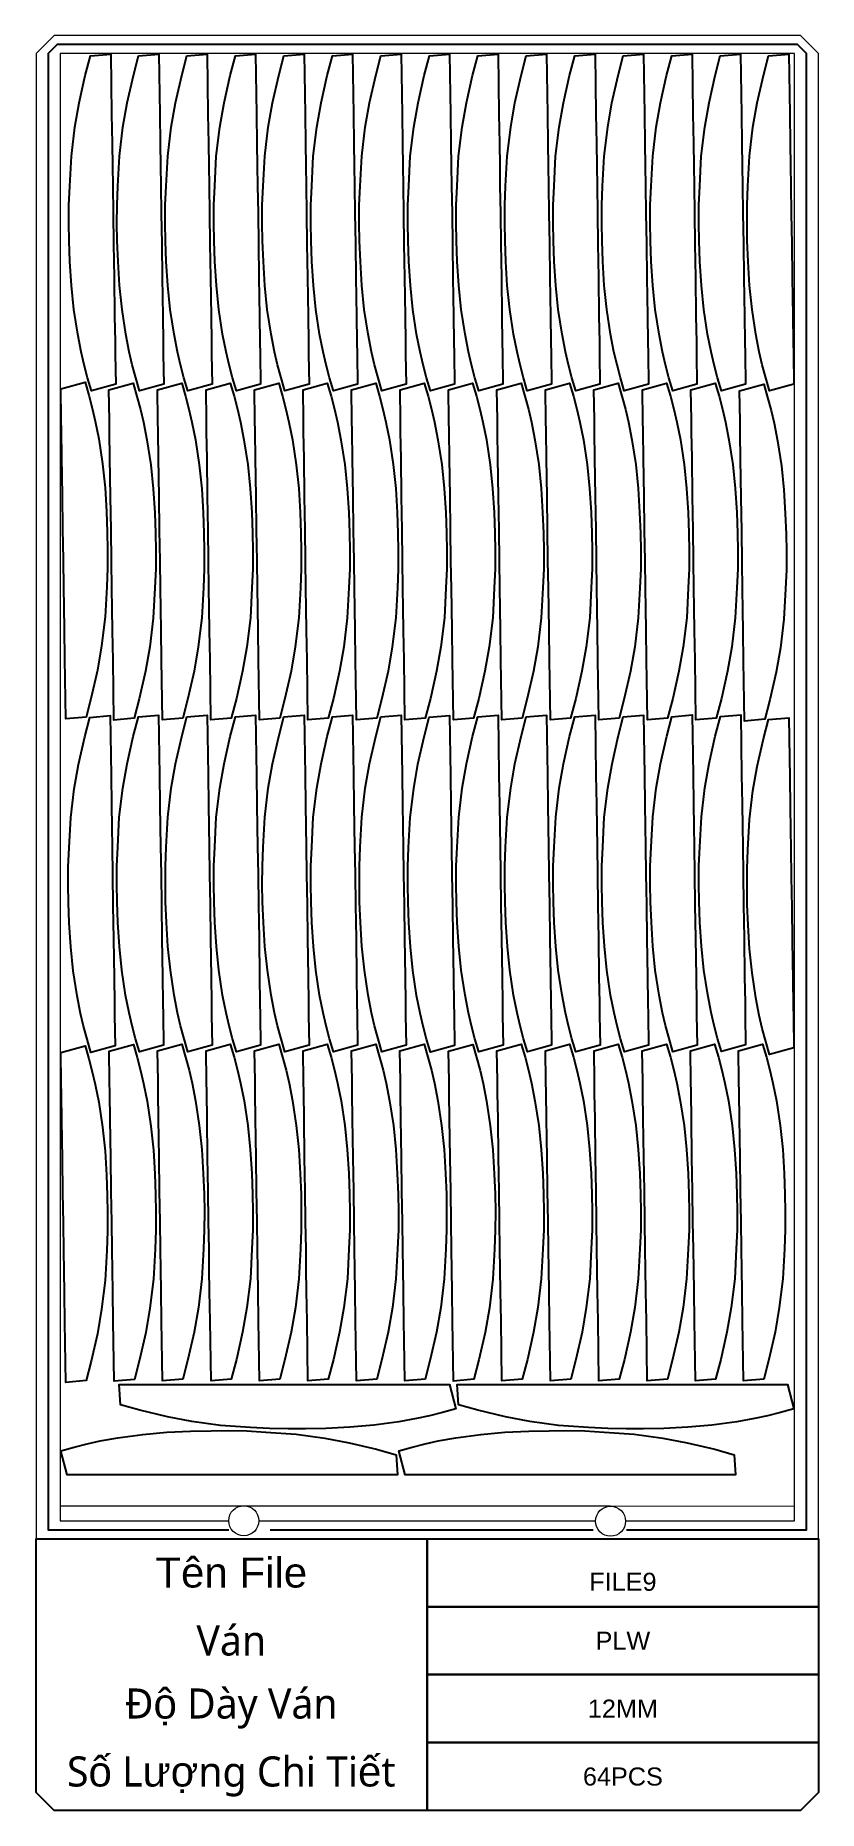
# Model space of a CAD drawing. Header units: millimetres. Extents: x -10628 to 24720, y -21829 to 4032.
# Drawn here: x 19219 to 20520, y -11150 to -8198 of the extents above; entities that cross this region are included whole.
import ezdxf
from ezdxf.enums import TextEntityAlignment as Align
from ezdxf.lldxf.tags import DXFTag

# ---------------------------------------------------------------- set-up
doc = ezdxf.new("R2010")
doc.units = ezdxf.units.MM
doc.layers.add('layer chu', color=7, linetype='Continuous', lineweight=9)
doc.layers.add('layer khung van cnc', color=7, linetype='Continuous', lineweight=25, true_color=0xfbf59b)
doc.layers.add('layer mau', color=7, linetype='Continuous')
doc.styles.add('Text Dim', font='arial.ttf')
tags = doc.linetypes.add('DATTRANHVAKEPVAN', pattern='A,32.156035,-1.521322,["DAT TRÁNH VA CHẠM KẸP VÁN",Text Dim,S=2.23494,R=0,X=0,Y=-0.877209],-47.8264', length=81.503757).pattern_tags.tags
tags[6] = DXFTag(74, 10)
tags = doc.linetypes.add('KVVIENMAY', pattern='A,46.311228,-10.280676,["KV VIỀN MÁY",Text Dim,S=10.028098,R=0,X=0,Y=-4.346144],-100.988212', length=157.580116).pattern_tags.tags
tags[6] = DXFTag(74, 10)

# ---------------------------------------------------------------- blocks, each defined once
blk = doc.blocks.new('khung van cnc')
at = {"color": 2, "linetype": 'DATTRANHVAKEPVAN', "lineweight": 5}
for p, q in [((-1453, -44.4), (-1148, -44.4)), ((-1148, -44.4), (-538.7, -44.4)), ((-539.1, -45.3), (-233, -44.4))]:
    blk.add_line(p, q, dxfattribs=at)
at = {"color": 250, "lineweight": 5}
blk.add_line((-1494.1, -99.4), (-193, -99.4), dxfattribs=at)
at = {"lineweight": 5}
blk.add_lwpolyline([(-193, -99.4), (-193, 2370.6), (-223, 2400.6), (-1463, 2400.6), (-1493, 2370.6), (-1493, -99.4)], close=True, dxfattribs=at)
at = {"color": 1, "linetype": 'KVVIENMAY'}
for points in [[(-511.9, -84.4), (-213, -84.4), (-213, 2370.6), (-228, 2385.6), (-1458, 2385.6), (-1473, 2370.6), (-1473, -84.4), (-1172.8, -84.4)], [(-1104, -84.4), (-567.2, -84.4)]]:
    blk.add_lwpolyline(points, dxfattribs=at)
at = {"lineweight": 5}
for points in [[(-513.5, -69.4), (-233, -69.4), (-233, 2370.6), (-1453, 2370.6), (-1453, -69.4), (-1173, -69.4)], [(-1123, -69.4), (-563.5, -69.4)]]:
    blk.add_lwpolyline(points, dxfattribs=at)
blk.add_lwpolyline([(-843, -551.3), (-1463, -551.3), (-1493, -521.3), (-1493, -99.4), (-843, -99.4)], close=True)
for centre in [(-1148, -69.4), (-538.5, -70.2)]:
    blk.add_circle(centre, 25, dxfattribs=at)
at = {"layer": 'layer mau'}
for points in [[(-843, -99.4), (-193, -99.4), (-193, -212.4), (-843, -212.4)], [(-843, -212.4), (-193, -212.4), (-193, -325.3), (-843, -325.3)], [(-843, -325.3), (-193, -325.3), (-193, -438.3), (-843, -438.3)], [(-843, -438.3), (-193, -438.3), (-193, -521.2), (-223, -551.2), (-843, -551.2)]]:
    blk.add_lwpolyline(points, close=True, dxfattribs=at)
at = {"color": 254, "lineweight": 5, "char_height": 50, "width": 647.53, "attachment_point": 5}
for s, insert in [('{\\fArial|b0|i0|c163|p34;Tên File}', (-1168.8, -155.9)), ('{\\fYu Gothic UI Semilight|b0|i0|c128|p34;Ván}', (-1168.8, -268.9)), ('{\\fYu Gothic UI Semilight|b0|i0|c128|p34;Đ\\fArial|b0|i0|c163|p34;ộ\\fYu Gothic UI Semilight|b0|i0|c128|p34; Dày Ván}', (-1168.8, -381.8)), ('{\\fYu Gothic UI Semilight|b0|i0|c128|p34;S\\fArial|b0|i0|c163|p34;ố\\fYu Gothic UI Semilight|b0|i0|c128|p34; L\\fArial|b0|i0|c163|p34;ượ\\fYu Gothic UI Semilight|b0|i0|c128|p34;ng Chi Ti\\fArial|b0|i0|c163|p34;ế\\fYu Gothic UI Semilight|b0|i0|c128|p34;t}', (-1168.8, -494.8))]:
    blk.add_mtext(s, dxfattribs=dict(at, insert=insert))
at = {"layer": 'layer mau'}
for tag, p in [('ÁGF', (-518, -155.9)), ('TENFILE', (-518, -268.9)), ('TENFILE', (-518, -381.8)), ('TENFILE', (-518, -494.8))]:
    blk.add_attdef(tag, text='', height=30, dxfattribs=at).set_placement(p, align=Align.MIDDLE_CENTER)

msp = doc.modelspace()

# ---------------------------------------------------------------- linework, layer by layer
for points in [[(19345.461, -8328.672), (19346.193, -8377.587), (19346.747, -8414.568), (19347.244, -8447.782), (19347.927, -8493.402), (19348.697, -8544.849), (19349.533, -8600.676), (19350.489, -8664.501), (19351.129, -8707.254), (19351.438, -8727.922), (19352.187, -8777.973), (19312.019, -8789.097), (19305.592, -8767.28), (19299.898, -8745.679), (19294.892, -8724.25), (19289.108, -8694.894), (19282.8, -8653.433), (19278.759, -8613.57), (19276.212, -8573.888), (19274.965, -8539.7), (19274.463, -8510.875), (19274.488, -8480.351), (19275.983, -8448.723), (19278.545, -8398.573), (19284.377, -8350.732), (19291.486, -8310.122), (19301.739, -8264.419), (19310.284, -8232.052), (19343.97, -8229.038)], [(19425.388, -8328.672), (19426.12, -8377.587), (19426.674, -8414.568), (19427.171, -8447.782), (19427.854, -8493.402), (19428.624, -8544.849), (19429.46, -8600.676), (19430.415, -8664.501), (19431.055, -8707.254), (19431.364, -8727.922), (19432.114, -8777.973), (19391.945, -8789.097), (19385.518, -8767.28), (19379.824, -8745.679), (19374.818, -8724.25), (19369.034, -8694.894), (19362.726, -8653.433), (19358.686, -8613.57), (19356.139, -8573.888), (19354.891, -8539.7), (19354.39, -8510.875), (19354.415, -8480.351), (19355.91, -8448.723), (19358.471, -8398.573), (19364.303, -8350.732), (19371.412, -8310.122), (19381.665, -8264.419), (19390.211, -8232.052), (19423.896, -8229.038)], [(19505.587, -8328.672), (19506.32, -8377.587), (19506.873, -8414.568), (19507.371, -8447.782), (19508.053, -8493.402), (19508.824, -8544.849), (19509.659, -8600.676), (19510.615, -8664.501), (19511.255, -8707.254), (19511.564, -8727.922), (19512.313, -8777.973), (19472.145, -8789.097), (19465.718, -8767.28), (19460.024, -8745.679), (19455.018, -8724.25), (19449.234, -8694.894), (19442.926, -8653.433), (19438.885, -8613.57), (19436.338, -8573.888), (19435.091, -8539.7), (19434.589, -8510.875), (19434.615, -8480.351), (19436.109, -8448.723), (19438.671, -8398.573), (19444.503, -8350.732), (19451.612, -8310.122), (19461.865, -8264.419), (19470.41, -8232.052), (19504.096, -8229.038)], [(19586.242, -8328.672), (19586.974, -8377.587), (19587.528, -8414.568), (19588.025, -8447.782), (19588.708, -8493.402), (19589.478, -8544.849), (19590.314, -8600.676), (19591.269, -8664.501), (19591.909, -8707.254), (19592.219, -8727.922), (19592.968, -8777.973), (19552.799, -8789.097), (19546.372, -8767.28), (19540.678, -8745.679), (19535.673, -8724.25), (19529.888, -8694.894), (19523.58, -8653.433), (19519.54, -8613.57), (19516.993, -8573.888), (19515.746, -8539.7), (19515.244, -8510.875), (19515.269, -8480.351), (19516.764, -8448.723), (19519.325, -8398.573), (19525.157, -8350.732), (19532.267, -8310.122), (19542.519, -8264.419), (19551.065, -8232.052), (19584.75, -8229.038)], [(19666.825, -8328.672), (19667.557, -8377.587), (19668.111, -8414.568), (19668.608, -8447.782), (19669.291, -8493.402), (19670.061, -8544.849), (19670.897, -8600.676), (19671.853, -8664.501), (19672.493, -8707.254), (19672.802, -8727.922), (19673.551, -8777.973), (19633.383, -8789.097), (19626.955, -8767.28), (19621.261, -8745.679), (19616.256, -8724.25), (19610.471, -8694.894), (19604.164, -8653.433), (19600.123, -8613.57), (19597.576, -8573.888), (19596.329, -8539.7), (19595.827, -8510.875), (19595.852, -8480.351), (19597.347, -8448.723), (19599.909, -8398.573), (19605.74, -8350.732), (19612.85, -8310.122), (19623.103, -8264.419), (19631.648, -8232.052), (19665.334, -8229.038)], [(19747.419, -8328.672), (19748.152, -8377.587), (19748.705, -8414.568), (19749.202, -8447.782), (19749.885, -8493.402), (19750.656, -8544.849), (19751.491, -8600.676), (19752.447, -8664.501), (19753.087, -8707.254), (19753.396, -8727.922), (19754.145, -8777.973), (19713.977, -8789.097), (19707.55, -8767.28), (19701.856, -8745.679), (19696.85, -8724.25), (19691.066, -8694.894), (19684.758, -8653.433), (19680.717, -8613.57), (19678.17, -8573.888), (19676.923, -8539.7), (19676.421, -8510.875), (19676.447, -8480.351), (19677.941, -8448.723), (19680.503, -8398.573), (19686.335, -8350.732), (19693.444, -8310.122), (19703.697, -8264.419), (19712.242, -8232.052), (19745.928, -8229.038)], [(19828.007, -8328.672), (19828.739, -8377.587), (19829.293, -8414.568), (19829.79, -8447.782), (19830.473, -8493.402), (19831.243, -8544.849), (19832.079, -8600.676), (19833.034, -8664.501), (19833.674, -8707.254), (19833.984, -8727.922), (19834.733, -8777.973), (19794.564, -8789.097), (19788.137, -8767.28), (19782.443, -8745.679), (19777.437, -8724.25), (19771.653, -8694.894), (19765.345, -8653.433), (19761.305, -8613.57), (19758.758, -8573.888), (19757.511, -8539.7), (19757.009, -8510.875), (19757.034, -8480.351), (19758.529, -8448.723), (19761.09, -8398.573), (19766.922, -8350.732), (19774.031, -8310.122), (19784.284, -8264.419), (19792.83, -8232.052), (19826.515, -8229.038)], [(19908.623, -8328.672), (19909.356, -8377.587), (19909.909, -8414.568), (19910.406, -8447.782), (19911.089, -8493.402), (19911.859, -8544.849), (19912.695, -8600.676), (19913.651, -8664.501), (19914.291, -8707.254), (19914.6, -8727.922), (19915.349, -8777.973), (19875.181, -8789.097), (19868.754, -8767.28), (19863.06, -8745.679), (19858.054, -8724.25), (19852.27, -8694.894), (19845.962, -8653.433), (19841.921, -8613.57), (19839.374, -8573.888), (19838.127, -8539.7), (19837.625, -8510.875), (19837.651, -8480.351), (19839.145, -8448.723), (19841.707, -8398.573), (19847.539, -8350.732), (19854.648, -8310.122), (19864.901, -8264.419), (19873.446, -8232.052), (19907.132, -8229.038)], [(19989.05, -8328.672), (19989.782, -8377.587), (19990.335, -8414.568), (19990.833, -8447.782), (19991.516, -8493.402), (19992.286, -8544.849), (19993.121, -8600.676), (19994.077, -8664.501), (19994.717, -8707.254), (19995.026, -8727.922), (19995.776, -8777.973), (19955.607, -8789.097), (19949.18, -8767.28), (19943.486, -8745.679), (19938.48, -8724.25), (19932.696, -8694.894), (19926.388, -8653.433), (19922.347, -8613.57), (19919.8, -8573.888), (19918.553, -8539.7), (19918.051, -8510.875), (19918.077, -8480.351), (19919.571, -8448.723), (19922.133, -8398.573), (19927.965, -8350.732), (19935.074, -8310.122), (19945.327, -8264.419), (19953.873, -8232.052), (19987.558, -8229.038)], [(20069.669, -8328.672), (20070.402, -8377.587), (20070.955, -8414.568), (20071.453, -8447.782), (20072.135, -8493.402), (20072.906, -8544.849), (20073.741, -8600.676), (20074.697, -8664.501), (20075.337, -8707.254), (20075.646, -8727.922), (20076.396, -8777.973), (20036.227, -8789.097), (20029.8, -8767.28), (20024.106, -8745.679), (20019.1, -8724.25), (20013.316, -8694.894), (20007.008, -8653.433), (20002.967, -8613.57), (20000.42, -8573.888), (19999.173, -8539.7), (19998.671, -8510.875), (19998.697, -8480.351), (20000.191, -8448.723), (20002.753, -8398.573), (20008.585, -8350.732), (20015.694, -8310.122), (20025.947, -8264.419), (20034.492, -8232.052), (20068.178, -8229.038)], [(20150.259, -8328.672), (20150.992, -8377.587), (20151.545, -8414.568), (20152.042, -8447.782), (20152.725, -8493.402), (20153.496, -8544.849), (20154.331, -8600.676), (20155.287, -8664.501), (20155.927, -8707.254), (20156.236, -8727.922), (20156.985, -8777.973), (20116.817, -8789.097), (20110.39, -8767.28), (20104.696, -8745.679), (20099.69, -8724.25), (20093.906, -8694.894), (20087.598, -8653.433), (20083.557, -8613.57), (20081.01, -8573.888), (20079.763, -8539.7), (20079.261, -8510.875), (20079.287, -8480.351), (20080.781, -8448.723), (20083.343, -8398.573), (20089.175, -8350.732), (20096.284, -8310.122), (20106.537, -8264.419), (20115.082, -8232.052), (20148.768, -8229.038)], [(20230.849, -8328.672), (20231.581, -8377.587), (20232.135, -8414.568), (20232.632, -8447.782), (20233.315, -8493.402), (20234.085, -8544.849), (20234.921, -8600.676), (20235.876, -8664.501), (20236.516, -8707.254), (20236.825, -8727.922), (20237.575, -8777.973), (20197.406, -8789.097), (20190.979, -8767.28), (20185.285, -8745.679), (20180.279, -8724.25), (20174.495, -8694.894), (20168.187, -8653.433), (20164.146, -8613.57), (20161.6, -8573.888), (20160.352, -8539.7), (20159.85, -8510.875), (20159.876, -8480.351), (20161.371, -8448.723), (20163.932, -8398.573), (20169.764, -8350.732), (20176.873, -8310.122), (20187.126, -8264.419), (20195.672, -8232.052), (20229.357, -8229.038)], [(20311.468, -8328.672), (20312.2, -8377.587), (20312.753, -8414.568), (20313.251, -8447.782), (20313.934, -8493.402), (20314.704, -8544.849), (20315.539, -8600.676), (20316.495, -8664.501), (20317.135, -8707.254), (20317.444, -8727.922), (20318.194, -8777.973), (20278.025, -8789.097), (20271.598, -8767.28), (20265.904, -8745.679), (20260.898, -8724.25), (20255.114, -8694.894), (20248.806, -8653.433), (20244.765, -8613.57), (20242.219, -8573.888), (20240.971, -8539.7), (20240.469, -8510.875), (20240.495, -8480.351), (20241.989, -8448.723), (20244.551, -8398.573), (20250.383, -8350.732), (20257.492, -8310.122), (20267.745, -8264.419), (20276.291, -8232.052), (20309.976, -8229.038)], [(20392.143, -8328.672), (20392.875, -8377.587), (20393.429, -8414.568), (20393.926, -8447.782), (20394.609, -8493.402), (20395.379, -8544.849), (20396.215, -8600.676), (20397.17, -8664.501), (20397.81, -8707.254), (20398.12, -8727.922), (20398.869, -8777.973), (20358.7, -8789.097), (20352.273, -8767.28), (20346.579, -8745.679), (20341.574, -8724.25), (20335.789, -8694.894), (20329.481, -8653.433), (20325.441, -8613.57), (20322.894, -8573.888), (20321.647, -8539.7), (20321.145, -8510.875), (20321.17, -8480.351), (20322.665, -8448.723), (20325.226, -8398.573), (20331.058, -8350.732), (20338.168, -8310.122), (20348.42, -8264.419), (20356.966, -8232.052), (20390.651, -8229.038)], [(20472.333, -8328.672), (20473.065, -8377.587), (20473.619, -8414.568), (20474.116, -8447.782), (20474.799, -8493.402), (20475.569, -8544.849), (20476.405, -8600.676), (20477.36, -8664.501), (20478, -8707.254), (20478.31, -8727.922), (20479.059, -8777.973), (20438.89, -8789.097), (20432.463, -8767.28), (20426.769, -8745.679), (20421.763, -8724.25), (20415.979, -8694.894), (20409.671, -8653.433), (20405.631, -8613.57), (20403.084, -8573.888), (20401.837, -8539.7), (20401.335, -8510.875), (20401.36, -8480.351), (20402.855, -8448.723), (20405.416, -8398.573), (20411.248, -8350.732), (20418.357, -8310.122), (20428.61, -8264.419), (20437.156, -8232.052), (20470.841, -8229.038)], [(19267.8, -9234.882), (19267.067, -9185.967), (19266.514, -9148.985), (19266.017, -9115.772), (19265.334, -9070.152), (19264.563, -9018.705), (19263.728, -8962.878), (19262.772, -8899.052), (19262.132, -8856.3), (19261.823, -8835.631), (19261.074, -8785.58), (19301.242, -8774.456), (19307.669, -8796.273), (19313.363, -8817.875), (19318.369, -8839.304), (19324.153, -8868.66), (19330.461, -8910.12), (19334.502, -8949.983), (19337.049, -8989.665), (19338.296, -9023.853), (19338.798, -9052.679), (19338.772, -9083.202), (19337.278, -9114.831), (19334.716, -9164.981), (19328.884, -9212.821), (19321.775, -9253.431), (19311.522, -9299.135), (19302.977, -9331.502), (19269.291, -9334.515)], [(19347.755, -9236.798), (19347.023, -9187.883), (19346.469, -9150.902), (19345.972, -9117.689), (19345.289, -9072.069), (19344.519, -9020.622), (19343.683, -8964.795), (19342.727, -8900.969), (19342.087, -8858.216), (19341.778, -8837.548), (19341.029, -8787.497), (19381.197, -8776.373), (19387.624, -8798.19), (19393.318, -8819.792), (19398.324, -8841.22), (19404.108, -8870.577), (19410.416, -8912.037), (19414.457, -8951.9), (19417.004, -8991.582), (19418.251, -9025.77), (19418.753, -9054.595), (19418.728, -9085.119), (19417.233, -9116.747), (19414.671, -9166.897), (19408.84, -9214.738), (19401.73, -9255.348), (19391.477, -9301.052), (19382.932, -9333.418), (19349.246, -9336.432)], [(19428.43, -9236.591), (19427.697, -9187.676), (19427.144, -9150.695), (19426.646, -9117.481), (19425.964, -9071.861), (19425.193, -9020.414), (19424.358, -8964.587), (19423.402, -8900.762), (19422.762, -8858.009), (19422.453, -8837.341), (19421.703, -8787.29), (19461.872, -8776.166), (19468.299, -8797.983), (19473.993, -8819.584), (19478.999, -8841.013), (19484.783, -8870.369), (19491.091, -8911.83), (19495.132, -8951.693), (19497.679, -8991.375), (19498.926, -9025.563), (19499.428, -9054.388), (19499.402, -9084.912), (19497.908, -9116.54), (19495.346, -9166.69), (19489.514, -9214.531), (19482.405, -9255.141), (19472.152, -9300.844), (19463.607, -9333.211), (19429.921, -9336.225)], [(19509.05, -9236.475), (19508.317, -9187.56), (19507.764, -9150.578), (19507.267, -9117.365), (19506.584, -9071.745), (19505.814, -9020.298), (19504.978, -8964.471), (19504.022, -8900.646), (19503.382, -8857.893), (19503.073, -8837.224), (19502.324, -8787.173), (19542.492, -8776.05), (19548.919, -8797.866), (19554.613, -8819.468), (19559.619, -8840.897), (19565.403, -8870.253), (19571.711, -8911.714), (19575.752, -8951.577), (19578.299, -8991.259), (19579.546, -9025.446), (19580.048, -9054.272), (19580.023, -9084.795), (19578.528, -9116.424), (19575.966, -9166.574), (19570.134, -9214.415), (19563.025, -9255.025), (19552.772, -9300.728), (19544.227, -9333.095), (19510.541, -9336.108)], [(19589.638, -9236.493), (19588.906, -9187.578), (19588.352, -9150.596), (19587.855, -9117.383), (19587.172, -9071.763), (19586.402, -9020.316), (19585.566, -8964.489), (19584.611, -8900.664), (19583.971, -8857.911), (19583.662, -8837.242), (19582.912, -8787.191), (19623.081, -8776.068), (19629.508, -8797.885), (19635.202, -8819.486), (19640.208, -8840.915), (19645.992, -8870.271), (19652.3, -8911.732), (19656.34, -8951.595), (19658.887, -8991.277), (19660.135, -9025.464), (19660.636, -9054.29), (19660.611, -9084.813), (19659.116, -9116.442), (19656.555, -9166.592), (19650.723, -9214.433), (19643.614, -9255.043), (19633.361, -9300.746), (19624.815, -9333.113), (19591.13, -9336.127)], [(19670.232, -9236.49), (19669.499, -9187.575), (19668.946, -9150.594), (19668.449, -9117.38), (19667.766, -9071.76), (19666.996, -9020.313), (19666.16, -8964.486), (19665.204, -8900.661), (19664.564, -8857.908), (19664.255, -8837.24), (19663.506, -8787.189), (19703.674, -8776.065), (19710.101, -8797.882), (19715.795, -8819.483), (19720.801, -8840.912), (19726.585, -8870.268), (19732.893, -8911.729), (19736.934, -8951.592), (19739.481, -8991.274), (19740.728, -9025.462), (19741.23, -9054.287), (19741.205, -9084.811), (19739.71, -9116.439), (19737.148, -9166.589), (19731.316, -9214.43), (19724.207, -9255.04), (19713.954, -9300.743), (19705.409, -9333.11), (19671.723, -9336.124)], [(19750.82, -9236.492), (19750.087, -9187.577), (19749.534, -9150.595), (19749.037, -9117.382), (19748.354, -9071.762), (19747.584, -9020.315), (19746.748, -8964.488), (19745.792, -8900.663), (19745.152, -8857.91), (19744.843, -8837.241), (19744.094, -8787.19), (19784.262, -8776.067), (19790.689, -8797.884), (19796.383, -8819.485), (19801.389, -8840.914), (19807.173, -8870.27), (19813.481, -8911.731), (19817.522, -8951.594), (19820.069, -8991.276), (19821.316, -9025.463), (19821.818, -9054.289), (19821.792, -9084.812), (19820.298, -9116.441), (19817.736, -9166.591), (19811.904, -9214.432), (19804.795, -9255.042), (19794.542, -9300.745), (19785.997, -9333.112), (19752.311, -9336.126)], [(19831.434, -9236.484), (19830.702, -9187.57), (19830.148, -9150.588), (19829.651, -9117.375), (19828.968, -9071.755), (19828.198, -9020.308), (19827.362, -8964.481), (19826.407, -8900.655), (19825.767, -8857.902), (19825.457, -8837.234), (19824.708, -8787.183), (19864.877, -8776.059), (19871.304, -8797.876), (19876.998, -8819.478), (19882.003, -8840.907), (19887.788, -8870.263), (19894.095, -8911.723), (19898.136, -8951.586), (19900.683, -8991.268), (19901.93, -9025.456), (19902.432, -9054.282), (19902.407, -9084.805), (19900.912, -9116.433), (19898.351, -9166.584), (19892.519, -9214.424), (19885.409, -9255.034), (19875.157, -9300.738), (19866.611, -9333.105), (19832.926, -9336.118)], [(19911.875, -9236.533), (19911.142, -9187.618), (19910.589, -9150.637), (19910.091, -9117.423), (19909.409, -9071.803), (19908.638, -9020.356), (19907.803, -8964.529), (19906.847, -8900.704), (19906.207, -8857.951), (19905.898, -8837.283), (19905.148, -8787.232), (19945.317, -8776.108), (19951.744, -8797.925), (19957.438, -8819.526), (19962.444, -8840.955), (19968.228, -8870.311), (19974.536, -8911.772), (19978.577, -8951.635), (19981.124, -8991.317), (19982.371, -9025.505), (19982.873, -9054.33), (19982.847, -9084.854), (19981.353, -9116.482), (19978.791, -9166.632), (19972.959, -9214.473), (19965.85, -9255.083), (19955.597, -9300.786), (19947.052, -9333.153), (19913.366, -9336.167)], [(19992.48, -9236.484), (19991.748, -9187.569), (19991.194, -9150.587), (19990.697, -9117.374), (19990.014, -9071.754), (19989.244, -9020.307), (19988.408, -8964.48), (19987.452, -8900.654), (19986.812, -8857.902), (19986.503, -8837.233), (19985.754, -8787.182), (20025.922, -8776.058), (20032.349, -8797.875), (20038.044, -8819.477), (20043.049, -8840.906), (20048.834, -8870.262), (20055.141, -8911.722), (20059.182, -8951.585), (20061.729, -8991.268), (20062.976, -9025.455), (20063.478, -9054.281), (20063.453, -9084.804), (20061.958, -9116.433), (20059.396, -9166.583), (20053.565, -9214.423), (20046.455, -9255.033), (20036.202, -9300.737), (20027.657, -9333.104), (19993.971, -9336.117)], [(20073.072, -9236.491), (20072.34, -9187.576), (20071.786, -9150.595), (20071.289, -9117.381), (20070.606, -9071.761), (20069.836, -9020.314), (20069, -8964.487), (20068.045, -8900.662), (20067.405, -8857.909), (20067.095, -8837.241), (20066.346, -8787.19), (20106.515, -8776.066), (20112.942, -8797.883), (20118.636, -8819.485), (20123.641, -8840.913), (20129.426, -8870.27), (20135.734, -8911.73), (20139.774, -8951.593), (20142.321, -8991.275), (20143.568, -9025.463), (20144.07, -9054.288), (20144.045, -9084.812), (20142.55, -9116.44), (20139.989, -9166.59), (20134.157, -9214.431), (20127.047, -9255.041), (20116.795, -9300.744), (20108.249, -9333.111), (20074.564, -9336.125)], [(20153.661, -9236.491), (20152.929, -9187.577), (20152.375, -9150.595), (20151.878, -9117.382), (20151.195, -9071.762), (20150.425, -9020.315), (20149.589, -8964.488), (20148.634, -8900.662), (20147.994, -8857.909), (20147.685, -8837.241), (20146.935, -8787.19), (20187.104, -8776.066), (20193.531, -8797.883), (20199.225, -8819.485), (20204.231, -8840.914), (20210.015, -8870.27), (20216.323, -8911.73), (20220.363, -8951.593), (20222.91, -8991.275), (20224.158, -9025.463), (20224.66, -9054.289), (20224.634, -9084.812), (20223.139, -9116.44), (20220.578, -9166.591), (20214.746, -9214.431), (20207.637, -9255.041), (20197.384, -9300.745), (20188.838, -9333.112), (20155.153, -9336.125)], [(20234.278, -9236.484), (20233.546, -9187.569), (20232.992, -9150.587), (20232.495, -9117.374), (20231.812, -9071.754), (20231.042, -9020.307), (20230.206, -8964.48), (20229.251, -8900.655), (20228.611, -8857.902), (20228.301, -8837.233), (20227.552, -8787.182), (20267.721, -8776.059), (20274.148, -8797.875), (20279.842, -8819.477), (20284.847, -8840.906), (20290.632, -8870.262), (20296.94, -8911.723), (20300.98, -8951.586), (20303.527, -8991.268), (20304.774, -9025.455), (20305.276, -9054.281), (20305.251, -9084.804), (20303.756, -9116.433), (20301.195, -9166.583), (20295.363, -9214.424), (20288.253, -9255.034), (20278.001, -9300.737), (20269.455, -9333.104), (20235.77, -9336.118)], [(20314.949, -9236.469), (20314.217, -9187.555), (20313.663, -9150.573), (20313.166, -9117.36), (20312.483, -9071.74), (20311.713, -9020.293), (20310.877, -8964.466), (20309.922, -8900.64), (20309.282, -8857.887), (20308.972, -8837.219), (20308.223, -8787.168), (20348.392, -8776.044), (20354.819, -8797.861), (20360.513, -8819.463), (20365.519, -8840.892), (20371.303, -8870.248), (20377.611, -8911.708), (20381.651, -8951.571), (20384.198, -8991.253), (20385.445, -9025.441), (20385.947, -9054.266), (20385.922, -9084.79), (20384.427, -9116.418), (20381.866, -9166.569), (20376.034, -9214.409), (20368.925, -9255.019), (20358.672, -9300.723), (20350.126, -9333.089), (20316.441, -9336.103)], [(20395.706, -9238.395), (20394.974, -9189.48), (20394.42, -9152.498), (20393.923, -9119.285), (20393.24, -9073.665), (20392.47, -9022.218), (20391.634, -8966.391), (20390.679, -8902.566), (20390.039, -8859.813), (20389.729, -8839.144), (20388.98, -8789.093), (20429.149, -8777.97), (20435.576, -8799.786), (20441.27, -8821.388), (20446.276, -8842.817), (20452.06, -8872.173), (20458.368, -8913.634), (20462.408, -8953.497), (20464.955, -8993.179), (20466.203, -9027.366), (20466.704, -9056.192), (20466.679, -9086.715), (20465.184, -9118.344), (20462.623, -9168.494), (20456.791, -9216.335), (20449.682, -9256.945), (20439.429, -9302.648), (20430.883, -9335.015), (20397.198, -9338.029)], [(20392.334, -9427.365), (20393.067, -9476.28), (20393.62, -9513.262), (20394.118, -9546.475), (20394.8, -9592.095), (20395.571, -9643.542), (20396.406, -9699.369), (20397.362, -9763.195), (20398.002, -9805.947), (20398.311, -9826.616), (20399.061, -9876.667), (20358.892, -9887.791), (20352.465, -9865.974), (20346.771, -9844.372), (20341.765, -9822.943), (20335.981, -9793.587), (20329.673, -9752.127), (20325.632, -9712.264), (20323.085, -9672.581), (20321.838, -9638.394), (20321.336, -9609.568), (20321.362, -9579.045), (20322.856, -9547.416), (20325.418, -9497.266), (20331.25, -9449.426), (20338.359, -9408.816), (20348.612, -9363.112), (20357.157, -9330.745), (20390.843, -9327.732)], [(19344.426, -9428.652), (19345.158, -9477.566), (19345.712, -9514.548), (19346.209, -9547.761), (19346.892, -9593.381), (19347.662, -9644.828), (19348.498, -9700.655), (19349.454, -9764.481), (19350.094, -9807.234), (19350.403, -9827.902), (19351.152, -9877.953), (19310.984, -9889.077), (19304.557, -9867.26), (19298.863, -9845.658), (19293.857, -9824.229), (19288.073, -9794.873), (19281.765, -9753.413), (19277.724, -9713.55), (19275.177, -9673.868), (19273.93, -9639.68), (19273.428, -9610.854), (19273.453, -9580.331), (19274.948, -9548.703), (19277.51, -9498.552), (19283.342, -9450.712), (19290.451, -9410.102), (19300.704, -9364.398), (19309.249, -9332.031), (19342.935, -9329.018)], [(19425.092, -9427.876), (19425.825, -9476.79), (19426.378, -9513.772), (19426.875, -9546.985), (19427.558, -9592.605), (19428.329, -9644.052), (19429.164, -9699.879), (19430.12, -9763.705), (19430.76, -9806.457), (19431.069, -9827.126), (19431.818, -9877.177), (19391.65, -9888.301), (19385.223, -9866.484), (19379.529, -9844.882), (19374.523, -9823.453), (19368.739, -9794.097), (19362.431, -9752.637), (19358.39, -9712.774), (19355.843, -9673.092), (19354.596, -9638.904), (19354.094, -9610.078), (19354.12, -9579.555), (19355.614, -9547.926), (19358.176, -9497.776), (19364.008, -9449.936), (19371.117, -9409.326), (19381.37, -9363.622), (19389.915, -9331.255), (19423.601, -9328.242)], [(19505.714, -9427.869), (19506.446, -9476.783), (19507, -9513.765), (19507.497, -9546.978), (19508.18, -9592.598), (19508.95, -9644.045), (19509.786, -9699.872), (19510.742, -9763.698), (19511.382, -9806.451), (19511.691, -9827.119), (19512.44, -9877.17), (19472.272, -9888.294), (19465.845, -9866.477), (19460.151, -9844.875), (19455.145, -9823.446), (19449.361, -9794.09), (19443.053, -9752.63), (19439.012, -9712.767), (19436.465, -9673.085), (19435.218, -9638.897), (19434.716, -9610.071), (19434.741, -9579.548), (19436.236, -9547.919), (19438.798, -9497.769), (19444.63, -9449.929), (19451.739, -9409.319), (19461.992, -9363.615), (19470.537, -9331.248), (19504.223, -9328.235)], [(19586.303, -9427.873), (19587.035, -9476.787), (19587.588, -9513.769), (19588.086, -9546.982), (19588.769, -9592.602), (19589.539, -9644.049), (19590.374, -9699.876), (19591.33, -9763.702), (19591.97, -9806.455), (19592.279, -9827.123), (19593.029, -9877.174), (19552.86, -9888.298), (19546.433, -9866.481), (19540.739, -9844.879), (19535.733, -9823.45), (19529.949, -9794.094), (19523.641, -9752.634), (19519.6, -9712.771), (19517.054, -9673.089), (19515.806, -9638.901), (19515.304, -9610.075), (19515.33, -9579.552), (19516.824, -9547.924), (19519.386, -9497.773), (19525.218, -9449.933), (19532.327, -9409.323), (19542.58, -9363.619), (19551.126, -9331.252), (19584.811, -9328.239)], [(19666.896, -9427.872), (19667.628, -9476.787), (19668.182, -9513.769), (19668.679, -9546.982), (19669.362, -9592.602), (19670.132, -9644.049), (19670.968, -9699.876), (19671.923, -9763.701), (19672.563, -9806.454), (19672.873, -9827.123), (19673.622, -9877.174), (19633.454, -9888.297), (19627.026, -9866.481), (19621.332, -9844.879), (19616.327, -9823.45), (19610.542, -9794.094), (19604.235, -9752.633), (19600.194, -9712.77), (19597.647, -9673.088), (19596.4, -9638.901), (19595.898, -9610.075), (19595.923, -9579.552), (19597.418, -9547.923), (19599.979, -9497.773), (19605.811, -9449.932), (19612.921, -9409.322), (19623.173, -9363.619), (19631.719, -9331.252), (19665.405, -9328.239)], [(19747.484, -9427.889), (19748.216, -9476.804), (19748.77, -9513.786), (19749.267, -9546.999), (19749.95, -9592.619), (19750.72, -9644.066), (19751.556, -9699.893), (19752.512, -9763.719), (19753.152, -9806.471), (19753.461, -9827.14), (19754.21, -9877.191), (19714.042, -9888.315), (19707.615, -9866.498), (19701.921, -9844.896), (19696.915, -9823.467), (19691.131, -9794.111), (19684.823, -9752.651), (19680.782, -9712.788), (19678.235, -9673.105), (19676.988, -9638.918), (19676.486, -9610.092), (19676.511, -9579.569), (19678.006, -9547.94), (19680.568, -9497.79), (19686.4, -9449.95), (19693.509, -9409.34), (19703.762, -9363.636), (19712.307, -9331.269), (19745.993, -9328.256)], [(19828.097, -9427.796), (19828.829, -9476.711), (19829.383, -9513.693), (19829.88, -9546.906), (19830.563, -9592.526), (19831.333, -9643.973), (19832.169, -9699.8), (19833.125, -9763.625), (19833.765, -9806.378), (19834.074, -9827.047), (19834.823, -9877.098), (19794.655, -9888.221), (19788.228, -9866.405), (19782.534, -9844.803), (19777.528, -9823.374), (19771.744, -9794.018), (19765.436, -9752.557), (19761.395, -9712.694), (19758.848, -9673.012), (19757.601, -9638.825), (19757.099, -9609.999), (19757.124, -9579.476), (19758.619, -9547.847), (19761.181, -9497.697), (19767.013, -9449.856), (19774.122, -9409.246), (19784.375, -9363.543), (19792.92, -9331.176), (19826.606, -9328.162)], [(19908.546, -9428.415), (19909.279, -9477.329), (19909.832, -9514.311), (19910.329, -9547.524), (19911.012, -9593.144), (19911.782, -9644.591), (19912.618, -9700.418), (19913.574, -9764.244), (19914.214, -9806.997), (19914.523, -9827.665), (19915.272, -9877.716), (19875.104, -9888.84), (19868.677, -9867.023), (19862.983, -9845.421), (19857.977, -9823.992), (19852.193, -9794.636), (19845.885, -9753.176), (19841.844, -9713.313), (19839.297, -9673.631), (19838.05, -9639.443), (19837.548, -9610.617), (19837.574, -9580.094), (19839.068, -9548.466), (19841.63, -9498.315), (19847.462, -9450.475), (19854.571, -9409.865), (19864.824, -9364.161), (19873.369, -9331.794), (19907.055, -9328.781)], [(19989.144, -9427.867), (19989.876, -9476.782), (19990.43, -9513.764), (19990.927, -9546.977), (19991.61, -9592.597), (19992.38, -9644.044), (19993.216, -9699.871), (19994.172, -9763.696), (19994.812, -9806.449), (19995.121, -9827.118), (19995.87, -9877.169), (19955.702, -9888.293), (19949.275, -9866.476), (19943.581, -9844.874), (19938.575, -9823.445), (19932.791, -9794.089), (19926.483, -9752.629), (19922.442, -9712.765), (19919.895, -9673.083), (19918.648, -9638.896), (19918.146, -9610.07), (19918.171, -9579.547), (19919.666, -9547.918), (19922.228, -9497.768), (19928.06, -9449.928), (19935.169, -9409.318), (19945.422, -9363.614), (19953.967, -9331.247), (19987.653, -9328.234)], [(20069.736, -9427.868), (20070.469, -9476.783), (20071.022, -9513.764), (20071.519, -9546.978), (20072.202, -9592.598), (20072.972, -9644.045), (20073.808, -9699.872), (20074.764, -9763.697), (20075.404, -9806.45), (20075.713, -9827.118), (20076.462, -9877.169), (20036.294, -9888.293), (20029.867, -9866.476), (20024.173, -9844.875), (20019.167, -9823.446), (20013.383, -9794.09), (20007.075, -9752.629), (20003.034, -9712.766), (20000.487, -9673.084), (19999.24, -9638.896), (19998.738, -9610.071), (19998.764, -9579.547), (20000.258, -9547.919), (20002.82, -9497.769), (20008.652, -9449.928), (20015.761, -9409.318), (20026.014, -9363.615), (20034.559, -9331.248), (20068.245, -9328.234)], [(20150.326, -9427.886), (20151.058, -9476.8), (20151.612, -9513.782), (20152.109, -9546.995), (20152.792, -9592.615), (20153.562, -9644.062), (20154.398, -9699.889), (20155.353, -9763.715), (20155.993, -9806.468), (20156.303, -9827.136), (20157.052, -9877.187), (20116.883, -9888.311), (20110.456, -9866.494), (20104.762, -9844.892), (20099.756, -9823.464), (20093.972, -9794.107), (20087.664, -9752.647), (20083.624, -9712.784), (20081.077, -9673.102), (20079.83, -9638.914), (20079.328, -9610.089), (20079.353, -9579.565), (20080.848, -9547.937), (20083.409, -9497.786), (20089.241, -9449.946), (20096.35, -9409.336), (20106.603, -9363.632), (20115.149, -9331.266), (20148.834, -9328.252)], [(20230.941, -9427.787), (20231.673, -9476.702), (20232.227, -9513.684), (20232.724, -9546.897), (20233.407, -9592.517), (20234.177, -9643.964), (20235.013, -9699.791), (20235.969, -9763.616), (20236.609, -9806.369), (20236.918, -9827.038), (20237.667, -9877.089), (20197.499, -9888.212), (20191.072, -9866.396), (20185.378, -9844.794), (20180.372, -9823.365), (20174.588, -9794.009), (20168.28, -9752.548), (20164.239, -9712.685), (20161.692, -9673.003), (20160.445, -9638.816), (20159.943, -9609.99), (20159.968, -9579.467), (20161.463, -9547.838), (20164.025, -9497.688), (20169.856, -9449.847), (20176.966, -9409.237), (20187.219, -9363.534), (20195.764, -9331.167), (20229.45, -9328.153)], [(20311.609, -9427.584), (20312.342, -9476.499), (20312.895, -9513.481), (20313.393, -9546.694), (20314.075, -9592.314), (20314.846, -9643.761), (20315.681, -9699.588), (20316.637, -9763.413), (20317.277, -9806.166), (20317.586, -9826.835), (20318.336, -9876.886), (20278.167, -9888.009), (20271.74, -9866.193), (20266.046, -9844.591), (20261.04, -9823.162), (20255.256, -9793.806), (20248.948, -9752.345), (20244.907, -9712.482), (20242.36, -9672.8), (20241.113, -9638.613), (20240.611, -9609.787), (20240.637, -9579.264), (20242.131, -9547.635), (20244.693, -9497.485), (20250.525, -9449.644), (20257.634, -9409.034), (20267.887, -9363.331), (20276.432, -9330.964), (20310.118, -9327.95)], [(20472.333, -9432.165), (20473.065, -9481.08), (20473.619, -9518.061), (20474.116, -9551.275), (20474.799, -9596.895), (20475.569, -9648.342), (20476.405, -9704.169), (20477.36, -9767.994), (20478, -9810.747), (20478.31, -9831.415), (20479.059, -9881.466), (20438.89, -9892.59), (20432.463, -9870.773), (20426.769, -9849.172), (20421.763, -9827.743), (20415.979, -9798.387), (20409.671, -9756.926), (20405.631, -9717.063), (20403.084, -9677.381), (20401.837, -9643.193), (20401.335, -9614.368), (20401.36, -9583.844), (20402.855, -9552.216), (20405.416, -9502.066), (20411.248, -9454.225), (20418.357, -9413.615), (20428.61, -9367.912), (20437.156, -9335.545), (20470.841, -9332.531)], [(19267.8, -10338.375), (19267.067, -10289.46), (19266.514, -10252.478), (19266.017, -10219.265), (19265.334, -10173.645), (19264.563, -10122.198), (19263.728, -10066.371), (19262.772, -10002.545), (19262.132, -9959.793), (19261.823, -9939.124), (19261.074, -9889.073), (19301.242, -9877.949), (19307.669, -9899.766), (19313.363, -9921.368), (19318.369, -9942.797), (19324.153, -9972.153), (19330.461, -10013.613), (19334.502, -10053.476), (19337.049, -10093.159), (19338.296, -10127.346), (19338.798, -10156.172), (19338.772, -10186.695), (19337.278, -10218.324), (19334.716, -10268.474), (19328.884, -10316.314), (19321.775, -10356.924), (19311.522, -10402.628), (19302.977, -10434.995), (19269.291, -10438.008)], [(19348.107, -10336.394), (19347.375, -10287.479), (19346.821, -10250.497), (19346.324, -10217.284), (19345.641, -10171.664), (19344.871, -10120.217), (19344.035, -10064.39), (19343.08, -10000.565), (19342.439, -9957.812), (19342.13, -9937.143), (19341.381, -9887.092), (19381.549, -9875.969), (19387.977, -9897.786), (19393.671, -9919.387), (19398.676, -9940.816), (19404.461, -9970.172), (19410.768, -10011.633), (19414.809, -10051.496), (19417.356, -10091.178), (19418.603, -10125.365), (19419.105, -10154.191), (19419.08, -10184.714), (19417.585, -10216.343), (19415.023, -10266.493), (19409.192, -10314.334), (19402.082, -10354.944), (19391.83, -10400.647), (19383.284, -10433.014), (19349.598, -10436.028)], [(19428.526, -10335.686), (19427.794, -10286.771), (19427.24, -10249.79), (19426.743, -10216.576), (19426.06, -10170.956), (19425.29, -10119.509), (19424.454, -10063.682), (19423.499, -9999.857), (19422.859, -9957.104), (19422.55, -9936.436), (19421.8, -9886.385), (19461.969, -9875.261), (19468.396, -9897.078), (19474.09, -9918.68), (19479.096, -9940.108), (19484.88, -9969.464), (19491.188, -10010.925), (19495.228, -10050.788), (19497.775, -10090.47), (19499.023, -10124.658), (19499.525, -10153.483), (19499.499, -10184.007), (19498.004, -10215.635), (19495.443, -10265.785), (19489.611, -10313.626), (19482.502, -10354.236), (19472.249, -10399.939), (19463.703, -10432.306), (19430.018, -10435.32)], [(19509.114, -10335.689), (19508.382, -10286.774), (19507.828, -10249.792), (19507.331, -10216.579), (19506.648, -10170.959), (19505.878, -10119.512), (19505.042, -10063.685), (19504.087, -9999.86), (19503.447, -9957.107), (19503.137, -9936.438), (19502.388, -9886.387), (19542.557, -9875.263), (19548.984, -9897.08), (19554.678, -9918.682), (19559.684, -9940.111), (19565.468, -9969.467), (19571.776, -10010.928), (19575.816, -10050.791), (19578.363, -10090.473), (19579.61, -10124.66), (19580.112, -10153.486), (19580.087, -10184.009), (19578.592, -10215.638), (19576.031, -10265.788), (19570.199, -10313.628), (19563.09, -10354.239), (19552.837, -10399.942), (19544.291, -10432.309), (19510.606, -10435.322)], [(19589.709, -10335.691), (19588.976, -10286.776), (19588.423, -10249.794), (19587.925, -10216.581), (19587.243, -10170.961), (19586.472, -10119.514), (19585.637, -10063.687), (19584.681, -9999.862), (19584.041, -9957.109), (19583.732, -9936.44), (19582.982, -9886.389), (19623.151, -9875.266), (19629.578, -9897.083), (19635.272, -9918.684), (19640.278, -9940.113), (19646.062, -9969.469), (19652.37, -10010.93), (19656.411, -10050.793), (19658.958, -10090.475), (19660.205, -10124.662), (19660.707, -10153.488), (19660.681, -10184.011), (19659.187, -10215.64), (19656.625, -10265.79), (19650.793, -10313.631), (19643.684, -10354.241), (19633.431, -10399.944), (19624.885, -10432.311), (19591.2, -10435.325)], [(19670.292, -10335.693), (19669.56, -10286.779), (19669.006, -10249.797), (19668.509, -10216.584), (19667.826, -10170.964), (19667.056, -10119.517), (19666.22, -10063.69), (19665.265, -9999.864), (19664.625, -9957.111), (19664.316, -9936.443), (19663.566, -9886.392), (19703.735, -9875.268), (19710.162, -9897.085), (19715.856, -9918.687), (19720.862, -9940.116), (19726.646, -9969.472), (19732.954, -10010.932), (19736.994, -10050.795), (19739.541, -10090.477), (19740.789, -10124.665), (19741.291, -10153.491), (19741.265, -10184.014), (19739.77, -10215.642), (19737.209, -10265.793), (19731.377, -10313.633), (19724.268, -10354.243), (19714.015, -10399.947), (19705.469, -10432.314), (19671.784, -10435.327)], [(19750.934, -10335.696), (19750.201, -10286.781), (19749.648, -10249.799), (19749.15, -10216.586), (19748.468, -10170.966), (19747.697, -10119.519), (19746.862, -10063.692), (19745.906, -9999.867), (19745.266, -9957.114), (19744.957, -9936.445), (19744.207, -9886.394), (19784.376, -9875.271), (19790.803, -9897.088), (19796.497, -9918.689), (19801.503, -9940.118), (19807.287, -9969.474), (19813.595, -10010.935), (19817.636, -10050.798), (19820.183, -10090.48), (19821.43, -10124.667), (19821.932, -10153.493), (19821.906, -10184.016), (19820.412, -10215.645), (19817.85, -10265.795), (19812.018, -10313.636), (19804.909, -10354.246), (19794.656, -10399.949), (19786.111, -10432.316), (19752.425, -10435.33)], [(19831.201, -10335.698), (19830.469, -10286.783), (19829.915, -10249.802), (19829.418, -10216.588), (19828.735, -10170.968), (19827.965, -10119.522), (19827.129, -10063.694), (19826.174, -9999.869), (19825.534, -9957.116), (19825.224, -9936.448), (19824.475, -9886.397), (19864.644, -9875.273), (19871.071, -9897.09), (19876.765, -9918.692), (19881.771, -9940.12), (19887.555, -9969.477), (19893.863, -10010.937), (19897.903, -10050.8), (19900.45, -10090.482), (19901.697, -10124.67), (19902.199, -10153.495), (19902.174, -10184.019), (19900.679, -10215.647), (19898.118, -10265.797), (19892.286, -10313.638), (19885.177, -10354.248), (19874.924, -10399.951), (19866.378, -10432.318), (19832.693, -10435.332)], [(19912.105, -10336.191), (19911.373, -10287.276), (19910.819, -10250.294), (19910.322, -10217.081), (19909.639, -10171.461), (19908.869, -10120.014), (19908.033, -10064.187), (19907.078, -10000.362), (19906.438, -9957.609), (19906.128, -9936.94), (19905.379, -9886.889), (19945.548, -9875.765), (19951.975, -9897.582), (19957.669, -9919.184), (19962.675, -9940.613), (19968.459, -9969.969), (19974.767, -10011.43), (19978.807, -10051.293), (19981.354, -10090.975), (19982.602, -10125.162), (19983.103, -10153.988), (19983.078, -10184.511), (19981.583, -10216.14), (19979.022, -10266.29), (19973.19, -10314.13), (19966.081, -10354.741), (19955.828, -10400.444), (19947.282, -10432.811), (19913.597, -10435.824)], [(19992.549, -10335.686), (19991.816, -10286.771), (19991.263, -10249.79), (19990.766, -10216.576), (19990.083, -10170.956), (19989.313, -10119.51), (19988.477, -10063.682), (19987.521, -9999.857), (19986.881, -9957.104), (19986.572, -9936.436), (19985.823, -9886.385), (20025.991, -9875.261), (20032.418, -9897.078), (20038.112, -9918.68), (20043.118, -9940.108), (20048.902, -9969.465), (20055.21, -10010.925), (20059.251, -10050.788), (20061.798, -10090.47), (20063.045, -10124.658), (20063.547, -10153.483), (20063.521, -10184.007), (20062.027, -10215.635), (20059.465, -10265.785), (20053.633, -10313.626), (20046.524, -10354.236), (20036.271, -10399.939), (20027.726, -10432.306), (19994.04, -10435.32)], [(20073.134, -10335.689), (20072.401, -10286.774), (20071.848, -10249.792), (20071.351, -10216.579), (20070.668, -10170.959), (20069.898, -10119.512), (20069.062, -10063.685), (20068.106, -9999.86), (20067.466, -9957.107), (20067.157, -9936.438), (20066.408, -9886.387), (20106.576, -9875.264), (20113.003, -9897.08), (20118.697, -9918.682), (20123.703, -9940.111), (20129.487, -9969.467), (20135.795, -10010.928), (20139.836, -10050.791), (20142.383, -10090.473), (20143.63, -10124.66), (20144.132, -10153.486), (20144.106, -10184.009), (20142.612, -10215.638), (20140.05, -10265.788), (20134.218, -10313.629), (20127.109, -10354.239), (20116.856, -10399.942), (20108.311, -10432.309), (20074.625, -10435.322)], [(20153.779, -10335.691), (20153.046, -10286.776), (20152.493, -10249.795), (20151.996, -10216.581), (20151.313, -10170.961), (20150.543, -10119.514), (20149.707, -10063.687), (20148.751, -9999.862), (20148.111, -9957.109), (20147.802, -9936.441), (20147.053, -9886.39), (20187.221, -9875.266), (20193.648, -9897.083), (20199.342, -9918.684), (20204.348, -9940.113), (20210.132, -9969.469), (20216.44, -10010.93), (20220.481, -10050.793), (20223.028, -10090.475), (20224.275, -10124.663), (20224.777, -10153.488), (20224.752, -10184.012), (20223.257, -10215.64), (20220.695, -10265.79), (20214.863, -10313.631), (20207.754, -10354.241), (20197.501, -10399.944), (20188.956, -10432.311), (20155.27, -10435.325)], [(20234.03, -10335.694), (20233.298, -10286.779), (20232.744, -10249.797), (20232.247, -10216.584), (20231.564, -10170.964), (20230.794, -10119.517), (20229.958, -10063.69), (20229.002, -9999.864), (20228.362, -9957.112), (20228.053, -9936.443), (20227.304, -9886.392), (20267.472, -9875.268), (20273.899, -9897.085), (20279.593, -9918.687), (20284.599, -9940.116), (20290.383, -9969.472), (20296.691, -10010.932), (20300.732, -10050.795), (20303.279, -10090.477), (20304.526, -10124.665), (20305.028, -10153.491), (20305.003, -10184.014), (20303.508, -10215.643), (20300.946, -10265.793), (20295.114, -10313.633), (20288.005, -10354.243), (20277.752, -10399.947), (20269.207, -10432.314), (20235.521, -10435.327)], [(20313.956, -10335.696), (20313.224, -10286.781), (20312.67, -10249.799), (20312.173, -10216.586), (20311.49, -10170.966), (20310.72, -10119.519), (20309.884, -10063.692), (20308.929, -9999.867), (20308.289, -9957.114), (20307.98, -9936.445), (20307.23, -9886.394), (20347.399, -9875.271), (20353.826, -9897.088), (20359.52, -9918.689), (20364.526, -9940.118), (20370.31, -9969.474), (20376.618, -10010.935), (20380.658, -10050.798), (20383.205, -10090.48), (20384.453, -10124.667), (20384.954, -10153.493), (20384.929, -10184.016), (20383.434, -10215.645), (20380.873, -10265.795), (20375.041, -10313.636), (20367.932, -10354.246), (20357.679, -10399.949), (20349.133, -10432.316), (20315.448, -10435.33)], [(20393.883, -10335.698), (20393.151, -10286.783), (20392.597, -10249.802), (20392.1, -10216.589), (20391.417, -10170.969), (20390.647, -10119.522), (20389.811, -10063.694), (20388.855, -9999.869), (20388.215, -9957.116), (20387.906, -9936.448), (20387.157, -9886.397), (20427.325, -9875.273), (20433.753, -9897.09), (20439.447, -9918.692), (20444.452, -9940.12), (20450.237, -9969.477), (20456.544, -10010.937), (20460.585, -10050.8), (20463.132, -10090.482), (20464.379, -10124.67), (20464.881, -10153.495), (20464.856, -10184.019), (20463.361, -10215.647), (20460.799, -10265.797), (20454.968, -10313.638), (20447.858, -10354.248), (20437.605, -10399.952), (20429.06, -10432.318), (20395.374, -10435.332)], [(19457.456, -10441.537), (19506.376, -10441.538), (19543.362, -10441.54), (19576.579, -10441.541), (19622.204, -10441.542), (19673.657, -10441.543), (19729.49, -10441.545), (19793.323, -10441.547), (19836.08, -10441.548), (19856.751, -10441.549), (19906.808, -10441.55), (19917.328, -10481.881), (19895.417, -10487.981), (19873.732, -10493.35), (19852.231, -10498.034), (19822.791, -10503.377), (19781.241, -10509.062), (19741.322, -10512.505), (19701.606, -10514.456), (19667.404, -10515.19), (19638.574, -10515.26), (19608.054, -10514.777), (19576.451, -10512.808), (19526.345, -10509.494), (19478.598, -10502.946), (19438.099, -10495.228), (19392.554, -10484.291), (19360.319, -10475.261), (19357.811, -10441.534)], [(20019.182, -10441.537), (20068.102, -10441.538), (20105.088, -10441.54), (20138.305, -10441.541), (20183.93, -10441.542), (20235.383, -10441.543), (20291.216, -10441.545), (20355.049, -10441.547), (20397.806, -10441.548), (20418.477, -10441.549), (20468.534, -10441.55), (20479.054, -10481.881), (20457.143, -10487.981), (20435.458, -10493.35), (20413.957, -10498.034), (20384.517, -10503.377), (20342.967, -10509.062), (20303.047, -10512.505), (20263.332, -10514.456), (20229.129, -10515.19), (20200.299, -10515.26), (20169.78, -10514.777), (20138.177, -10512.808), (20088.071, -10509.494), (20040.323, -10502.946), (19999.824, -10495.228), (19954.28, -10484.291), (19922.045, -10475.261), (19919.537, -10441.534)], [(19720.951, -10591.88), (19672.03, -10591.878), (19635.044, -10591.877), (19601.828, -10591.876), (19556.202, -10591.875), (19504.75, -10591.873), (19448.916, -10591.871), (19385.084, -10591.87), (19342.326, -10591.868), (19321.655, -10591.868), (19271.599, -10591.866), (19261.079, -10551.535), (19282.99, -10545.436), (19304.674, -10540.067), (19326.176, -10535.383), (19355.615, -10530.04), (19397.166, -10524.354), (19437.085, -10520.912), (19476.801, -10518.961), (19511.003, -10518.226), (19539.833, -10518.157), (19570.353, -10518.64), (19601.955, -10520.609), (19652.061, -10523.922), (19699.809, -10530.471), (19740.308, -10538.189), (19785.852, -10549.126), (19818.088, -10558.156), (19820.596, -10591.883)], [(20282.676, -10591.88), (20233.756, -10591.878), (20196.77, -10591.877), (20163.553, -10591.876), (20117.928, -10591.875), (20066.475, -10591.873), (20010.642, -10591.871), (19946.81, -10591.87), (19904.052, -10591.868), (19883.381, -10591.868), (19833.325, -10591.866), (19822.805, -10551.535), (19844.715, -10545.436), (19866.4, -10540.067), (19887.902, -10535.383), (19917.341, -10530.04), (19958.892, -10524.354), (19998.811, -10520.912), (20038.527, -10518.961), (20072.729, -10518.226), (20101.559, -10518.157), (20132.078, -10518.64), (20163.681, -10520.609), (20213.787, -10523.922), (20261.535, -10530.471), (20302.034, -10538.189), (20347.578, -10549.126), (20379.813, -10558.156), (20382.321, -10591.883)]]:
    msp.add_lwpolyline(points, close=True)

# ---------------------------------------------------------------- block references
at = {"layer": 'layer khung van cnc'}
ref = msp.add_blockref('khung van cnc', (20713.07, -10598.582), dxfattribs=at)
ref.add_attrib('TENFILE', '64PCS', dxfattribs={"layer": 'layer chu', "lineweight": 5, "height": 30, "style": 'Text Dim'}).set_placement((20195.066, -11093.341), align=Align.MIDDLE_CENTER)
ref.add_attrib('TENFILE', '12MM', dxfattribs={"layer": 'layer chu', "height": 30, "style": 'Text Dim'}).set_placement((20195.066, -10980.393), align=Align.MIDDLE_CENTER)
ref.add_attrib('TENFILE', 'PLW', dxfattribs={"layer": 'layer chu', "height": 30, "style": 'Text Dim'}).set_placement((20195.066, -10867.444), align=Align.MIDDLE_CENTER)
ref.add_attrib('ÁGF', 'FILE9', dxfattribs={"layer": 'layer chu', "height": 30, "style": 'Text Dim'}).set_placement((20195.066, -10754.496), align=Align.TOP_CENTER)

doc.saveas('drawing.dxf')
